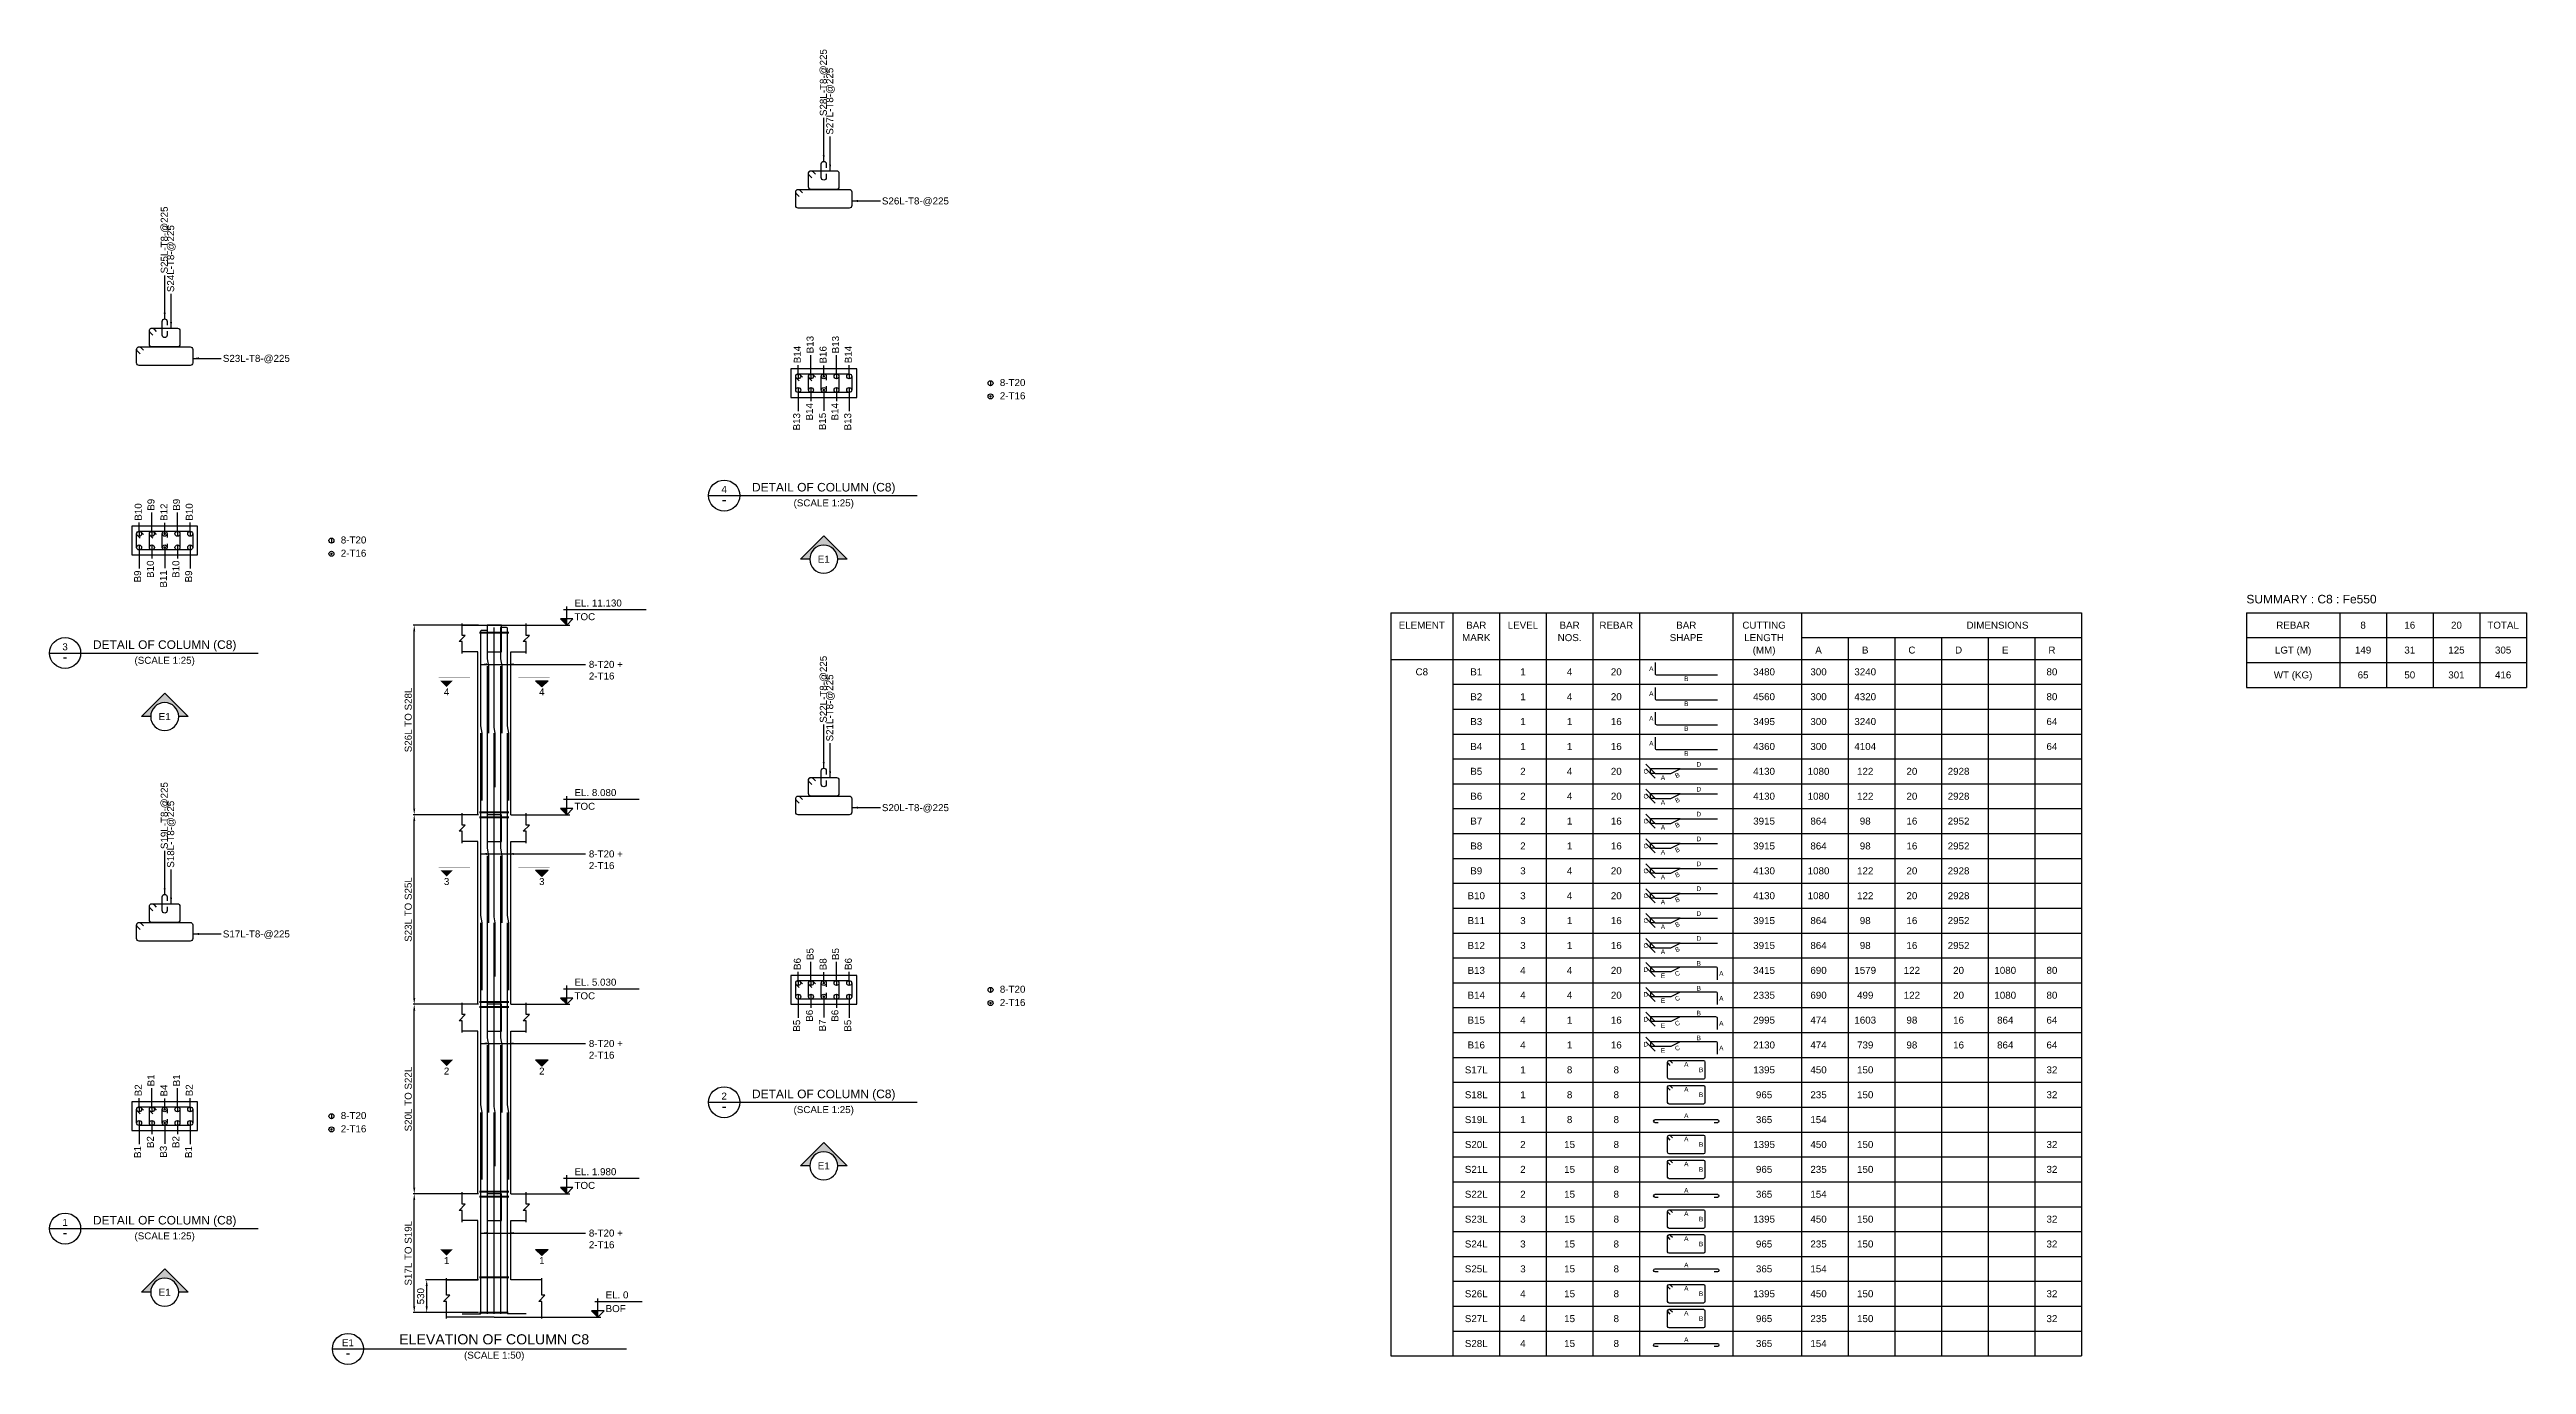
# Model space of a CAD drawing. Header units: inches. Extents: x -14290 to 92310, y -1525 to 237772.
# Drawn here: x -14290 to 65310, y -1525 to 40762 of the extents above; entities that cross this region are included whole.
import ezdxf
from ezdxf.enums import TextEntityAlignment as Align

# ---------------------------------------------------------------- set-up
doc = ezdxf.new("R2010")
doc.units = ezdxf.units.IN
doc.header["$MEASUREMENT"] = 0
doc.linetypes.add('SCHidden', pattern=[1000, 500, -500])
for name, color, linetype in [('colSectionMarkLayer', 5, 'Continuous'), ('Concrete Line', 2, 'Continuous'), ('Dim', 31, 'Continuous'), ('Hatch', 25, 'Continuous'), ('Labels', 4, 'Continuous'), ('Link', 225, 'Continuous'), ('Reinforcement', 130, 'Continuous'), ('Schedule Border', 60, 'Continuous'), ('Schedule Header', 4, 'Continuous'), ('Text', 31, 'Continuous'), ('Text_Scale', 31, 'Continuous')]:
    doc.layers.add(name, color=color, linetype=linetype)
doc.styles.add('SC-BBS1', font='SansSerif')
doc.styles.add('SC-COL2', font='sanss___.ttf')
doc.styles.get("Standard").update_dxf_attribs({"font": 'txt.shx'})
doc.dimstyles.new('ColumnSch', dxfattribs={"dimtxt": 225, "dimasz": 200, "dimexe": 38, "dimexo": 38, "dimgap": 80, "dimtad": 1, "dimtoh": 1, "dimdec": 0, "dimzin": 0, "dimdsep": 46, "dimtxsty": 'SC-BBS1', "dimcen": 0.09, "dimclrd": 8, "dimclre": 8, "dimclrt": 31, "dimadec": 0, "dimazin": 0, "dimtfac": 1, "dimtdec": 0, "dimtix": 1, "dimtofl": 0, "dimtmove": 0, "dimatfit": 3, "dimfxl": 1, "dimtolj": 1, "dimtzin": 0, "dimarcsym": 0})
doc.dimstyles.new('SCBBSDim', dxfattribs={"dimtxt": 225, "dimasz": 0.18, "dimexe": 0, "dimexo": 0, "dimgap": 0, "dimtad": 1, "dimtoh": 1, "dimdec": 0, "dimzin": 0, "dimdsep": 46, "dimtxsty": 'Standard', "dimtsz": 150, "dimcen": 0.09, "dimclrd": 8, "dimclre": 8, "dimclrt": 3, "dimadec": 0, "dimazin": 0, "dimtfac": 1, "dimtdec": 0, "dimtix": 1, "dimtofl": 0, "dimtmove": 0, "dimatfit": 3, "dimfxl": 1, "dimtolj": 1, "dimtzin": 0, "dimarcsym": 0})
doc.dimstyles.get("Standard").update_dxf_attribs({"dimtxt": 0.18, "dimasz": 200, "dimexe": 0.18, "dimexo": 0.0625, "dimgap": 0.09, "dimtad": 0, "dimtih": 1, "dimtoh": 1, "dimdec": 4, "dimzin": 0, "dimdsep": 46, "dimtxsty": 'Standard', "dimcen": 0.09, "dimadec": 0, "dimazin": 0, "dimtfac": 1, "dimtdec": 4, "dimtofl": 0, "dimtmove": 0, "dimatfit": 3, "dimfxl": 1, "dimtolj": 1, "dimtzin": 0, "dimarcsym": 0})

msp = doc.modelspace()

# ---------------------------------------------------------------- texts
at = {"layer": 'colSectionMarkLayer', "style": 'SC-BBS1'}
for s, p in [('4', (-1530, 20215)), ('4', (1530, 20215)), ('3', (-1530, 14119)), ('3', (1530, 14119)), ('2', (-1530, 8023)), ('2', (1530, 8023)), ('1', (-1530, 1927)), ('1', (1530, 1927))]:
    msp.add_text(s, height=225, dxfattribs=at).set_placement(p, align=Align.TOP_CENTER)
at = {"layer": 'Dim', "style": 'SC-COL2'}
for s, p in [('B14', (9740, 30672)), ('B13', (10150, 30992)), ('B16', (10568, 30664)), ('B13', (10970, 30992)), ('B14', (11380, 30672)), ('B9', (-11030, 25930)), ('B9', (-10210, 25930)), ('B10', (-11440, 25610)), ('B12', (-10612, 25602)), ('B10', (-9800, 25610)), ('B6', (9740, 11162)), ('B5', (10150, 11482)), ('B8', (10568, 11154)), ('B5', (10970, 11482)), ('B6', (11380, 11162)), ('B2', (-11440, 7100)), ('B1', (-11030, 7420)), ('B4', (-10612, 7092)), ('B1', (-10210, 7420)), ('B2', (-9800, 7100))]:
    msp.add_text(s, height=225, rotation=90, dxfattribs=at).set_placement(p, align=Align.MIDDLE_LEFT)
for s, p in [('B13', (9720, 29072)), ('B14', (10130, 29392)), ('B15', (10548, 29080)), ('B14', (10950, 29392)), ('B13', (11360, 29072)), ('B9', (-11460, 24010)), ('B10', (-11050, 24330)), ('B11', (-10632, 24018)), ('B10', (-10230, 24330)), ('B9', (-9820, 24010)), ('B6', (10130, 9882)), ('B7', (10548, 9570)), ('B6', (10950, 9882)), ('B5', (9720, 9562)), ('B5', (11360, 9562)), ('B2', (-11050, 5820)), ('B2', (-10230, 5820)), ('B1', (-11460, 5500)), ('B3', (-10632, 5508)), ('B1', (-9820, 5500))]:
    msp.add_text(s, height=225, rotation=90, dxfattribs=at).set_placement(p, align=Align.MIDDLE_RIGHT)
at = {"layer": 'Dim', "style": 'SC-BBS1'}
for s, p in [('A', (37185, 20850)), ('A', (37185, 20050)), ('B', (38310, 20525)), ('A', (37185, 19250)), ('B', (38310, 19725)), ('A', (37185, 18450)), ('B', (38310, 18925)), ('C', (37010, 17550)), ('B', (38310, 18125)), ('D', (38710, 17775)), ('C', (37010, 16750)), ('A', (37560, 17350)), ('D', (38710, 16975)), ('C', (37010, 15950)), ('A', (37560, 16550)), ('D', (38710, 16175)), ('C', (37010, 15150)), ('A', (37560, 15750)), ('D', (38710, 15375)), ('C', (37010, 14350)), ('A', (37560, 14950)), ('D', (38710, 14575)), ('C', (37010, 13550)), ('A', (37560, 14150)), ('D', (38710, 13775)), ('C', (37010, 12750)), ('A', (37560, 13350)), ('D', (38710, 12975)), ('C', (37010, 11950)), ('A', (37560, 12550)), ('D', (38710, 12175)), ('D', (37010, 11175)), ('A', (37560, 11750)), ('B', (38710, 11375)), ('D', (37010, 10375)), ('E', (37560, 10975)), ('B', (38710, 10575)), ('A', (39435, 11050)), ('D', (37010, 9575)), ('E', (37560, 10175)), ('B', (38710, 9775)), ('A', (39435, 10250)), ('D', (37010, 8775)), ('E', (37560, 9375)), ('B', (38710, 8975)), ('A', (39435, 9450)), ('E', (37560, 8575)), ('A', (38310, 8125)), ('B', (38785, 7950)), ('A', (39435, 8650)), ('A', (38310, 7325)), ('B', (38785, 7150)), ('A', (38310, 6475)), ('A', (38310, 5725)), ('B', (38785, 5550)), ('A', (38310, 4925)), ('B', (38785, 4750)), ('A', (38310, 4075)), ('A', (38310, 3325)), ('B', (38785, 3150)), ('A', (38310, 2525)), ('B', (38785, 2350)), ('A', (38310, 1675)), ('A', (38310, 925)), ('B', (38785, 750)), ('A', (38310, 125)), ('B', (38785, -50)), ('A', (38310, -725))]:
    msp.add_text(s, height=150, dxfattribs=at).set_placement(p, align=Align.MIDDLE_CENTER)
for s, p in [('B', (38022.5, 17425)), ('B', (38022.5, 16625)), ('B', (38022.5, 15825)), ('B', (38022.5, 15025)), ('B', (38022.5, 14225)), ('B', (38022.5, 13425)), ('B', (38022.5, 12625)), ('B', (38022.5, 11825)), ('C', (38022.5, 11050)), ('C', (38022.5, 10250)), ('C', (38022.5, 9450)), ('C', (38022.5, 8650))]:
    msp.add_text(s, height=150, rotation=26.565051, dxfattribs=at).set_placement(p, align=Align.MIDDLE_CENTER)
at = {"layer": 'Labels', "style": 'SC-BBS1'}
for s, height, p in [('4', 225, (7390, 26437)), ('DETAIL OF COLUMN (C8)', 275, (10590, 26467)), ('3', 225, (-13790, 21375)), ('DETAIL OF COLUMN (C8)', 275, (-10590, 21405)), ('2', 225, (7390, 6927)), ('DETAIL OF COLUMN (C8)', 275, (10590, 6957)), ('DETAIL OF COLUMN (C8)', 275, (-10590, 2895)), ('1', 225, (-13790, 2865)), ('E1', 225, (-4700, -1005)), ('ELEVATION OF COLUMN C8', 325, (0, -975))]:
    msp.add_text(s, height=height, dxfattribs=at).set_placement(p, align=Align.BOTTOM_CENTER)
for s, height, p in [('-', 325, (7390, 26292)), ('E1', 225, (10590, 24372)), ('-', 325, (-13790, 21230)), ('E1', 225, (-10590, 19310)), ('-', 325, (7390, 6782)), ('E1', 225, (10590, 4862)), ('-', 325, (-13790, 2720)), ('E1', 225, (-10590, 800)), ('-', 325, (-4700, -1150))]:
    msp.add_text(s, height=height, dxfattribs=at).set_placement(p, align=Align.MIDDLE_CENTER)
at = {"layer": 'Schedule Header', "style": 'SC-BBS1'}
msp.add_text('SUMMARY : C8 : Fe550', height=275, dxfattribs=at).set_placement((56310, 22950))
for s, p in [('ELEMENT', (29810, 22250)), ('BAR', (31560, 22250)), ('LEVEL', (33060, 22250)), ('BAR', (34560, 22250)), ('REBAR', (36060, 22250)), ('BAR', (38310, 22250)), ('CUTTING', (40810, 22250)), ('DIMENSIONS', (48310, 22250)), ('REBAR', (57810, 22250)), ('8', (60060, 22250)), ('16', (61560, 22250)), ('20', (63060, 22250)), ('TOTAL', (64560, 22250)), ('MARK', (31560, 21850)), ('NOS.', (34560, 21850)), ('SHAPE', (38310, 21850)), ('LENGTH', (40810, 21850)), ('(MM)', (40810, 21450)), ('A', (42560, 21450)), ('B', (44060, 21450)), ('C', (45560, 21450)), ('D', (47060, 21450)), ('E', (48560, 21450)), ('R', (50060, 21450)), ('LGT (M)', (57810, 21450)), ('WT (KG)', (57810, 20650))]:
    msp.add_text(s, height=225, dxfattribs=at).set_placement(p, align=Align.MIDDLE_CENTER)
at = {"layer": 'Text', "style": 'SC-BBS1'}
for s, p in [('S28L-T8-@225', (10690, 38622)), ('S27L-T8-@225', (10895, 38022)), ('S25L-T8-@225', (-10490, 33560)), ('S24L-T8-@225', (-10285, 32960)), ('S22L-T8-@225', (10690, 19112)), ('S21L-T8-@225', (10895, 18512)), ('S19L-T8-@225', (-10490, 15050)), ('S18L-T8-@225', (-10285, 14450))]:
    msp.add_text(s, height=225, rotation=90, dxfattribs=at).set_placement(p)
for s, p in [('S26L-T8-@225', (12460, 35892)), ('S23L-T8-@225', (-8720, 30830)), ('8-T20', (16250, 30052)), ('2-T16', (16250, 29627)), ('8-T20', (-4930, 24990)), ('2-T16', (-4930, 24565)), ('S20L-T8-@225', (12460, 16382)), ('S17L-T8-@225', (-8720, 12320)), ('8-T20', (16250, 10542)), ('2-T16', (16250, 10117)), ('8-T20', (-4930, 6480)), ('2-T16', (-4930, 6055))]:
    msp.add_text(s, height=225, dxfattribs=at).set_placement(p, align=Align.MIDDLE_LEFT)
for p in [(10590, 26002), (-10590, 20940), (10590, 6492), (-10590, 2430)]:
    msp.add_text('(SCALE 1:25)', height=225, dxfattribs=at).set_placement(p, align=Align.BOTTOM_CENTER)
for s, p in [('TOC', (2580, 22410)), ('EL. 11.130', (2580, 22850)), ('EL. 8.080', (2580, 16754)), ('TOC', (2580, 16314)), ('TOC', (2580, 10218)), ('EL. 5.030', (2580, 10658)), ('EL. 1.980', (2580, 4562)), ('TOC', (2580, 4122)), ('EL. 0', (3580, 600)), ('BOF', (3580, 160))]:
    msp.add_text(s, height=225, dxfattribs=at).set_placement(p)
for s, p in [('149', (60060, 21450)), ('31', (61560, 21450)), ('125', (63060, 21450)), ('305', (64560, 21450)), ('C8', (29810, 20750)), ('B1', (31560, 20750)), ('1', (33060, 20750)), ('4', (34560, 20750)), ('20', (36060, 20750)), ('3480', (40810, 20750)), ('300', (42560, 20750)), ('3240', (44060, 20750)), ('80', (50060, 20750)), ('65', (60060, 20650)), ('50', (61560, 20650)), ('301', (63060, 20650)), ('416', (64560, 20650)), ('B2', (31560, 19950)), ('1', (33060, 19950)), ('4', (34560, 19950)), ('20', (36060, 19950)), ('4560', (40810, 19950)), ('300', (42560, 19950)), ('4320', (44060, 19950)), ('80', (50060, 19950)), ('B3', (31560, 19150)), ('1', (33060, 19150)), ('1', (34560, 19150)), ('16', (36060, 19150)), ('3495', (40810, 19150)), ('300', (42560, 19150)), ('3240', (44060, 19150)), ('64', (50060, 19150)), ('B4', (31560, 18350)), ('1', (33060, 18350)), ('1', (34560, 18350)), ('16', (36060, 18350)), ('4360', (40810, 18350)), ('300', (42560, 18350)), ('4104', (44060, 18350)), ('64', (50060, 18350)), ('B5', (31560, 17550)), ('2', (33060, 17550)), ('4', (34560, 17550)), ('20', (36060, 17550)), ('4130', (40810, 17550)), ('1080', (42560, 17550)), ('122', (44060, 17550)), ('20', (45560, 17550)), ('2928', (47060, 17550)), ('B6', (31560, 16750)), ('2', (33060, 16750)), ('4', (34560, 16750)), ('20', (36060, 16750)), ('4130', (40810, 16750)), ('1080', (42560, 16750)), ('122', (44060, 16750)), ('20', (45560, 16750)), ('2928', (47060, 16750)), ('B7', (31560, 15950)), ('2', (33060, 15950)), ('1', (34560, 15950)), ('16', (36060, 15950)), ('3915', (40810, 15950)), ('864', (42560, 15950)), ('98', (44060, 15950)), ('16', (45560, 15950)), ('2952', (47060, 15950)), ('B8', (31560, 15150)), ('2', (33060, 15150)), ('1', (34560, 15150)), ('16', (36060, 15150)), ('3915', (40810, 15150)), ('864', (42560, 15150)), ('98', (44060, 15150)), ('16', (45560, 15150)), ('2952', (47060, 15150)), ('B9', (31560, 14350)), ('3', (33060, 14350)), ('4', (34560, 14350)), ('20', (36060, 14350)), ('4130', (40810, 14350)), ('1080', (42560, 14350)), ('122', (44060, 14350)), ('20', (45560, 14350)), ('2928', (47060, 14350)), ('B10', (31560, 13550)), ('3', (33060, 13550)), ('4', (34560, 13550)), ('20', (36060, 13550)), ('4130', (40810, 13550)), ('1080', (42560, 13550)), ('122', (44060, 13550)), ('20', (45560, 13550)), ('2928', (47060, 13550)), ('B11', (31560, 12750)), ('3', (33060, 12750)), ('1', (34560, 12750)), ('16', (36060, 12750)), ('3915', (40810, 12750)), ('864', (42560, 12750)), ('98', (44060, 12750)), ('16', (45560, 12750)), ('2952', (47060, 12750)), ('B12', (31560, 11950)), ('3', (33060, 11950)), ('1', (34560, 11950)), ('16', (36060, 11950)), ('3915', (40810, 11950)), ('864', (42560, 11950)), ('98', (44060, 11950)), ('16', (45560, 11950)), ('2952', (47060, 11950)), ('B13', (31560, 11150)), ('4', (33060, 11150)), ('4', (34560, 11150)), ('20', (36060, 11150)), ('3415', (40810, 11150)), ('690', (42560, 11150)), ('1579', (44060, 11150)), ('122', (45560, 11150)), ('20', (47060, 11150)), ('1080', (48560, 11150)), ('80', (50060, 11150)), ('B14', (31560, 10350)), ('4', (33060, 10350)), ('4', (34560, 10350)), ('20', (36060, 10350)), ('2335', (40810, 10350)), ('690', (42560, 10350)), ('499', (44060, 10350)), ('122', (45560, 10350)), ('20', (47060, 10350)), ('1080', (48560, 10350)), ('80', (50060, 10350)), ('B15', (31560, 9550)), ('4', (33060, 9550)), ('1', (34560, 9550)), ('16', (36060, 9550)), ('2995', (40810, 9550)), ('474', (42560, 9550)), ('1603', (44060, 9550)), ('98', (45560, 9550)), ('16', (47060, 9550)), ('864', (48560, 9550)), ('64', (50060, 9550)), ('B16', (31560, 8750)), ('4', (33060, 8750)), ('1', (34560, 8750)), ('16', (36060, 8750)), ('2130', (40810, 8750)), ('474', (42560, 8750)), ('739', (44060, 8750)), ('98', (45560, 8750)), ('16', (47060, 8750)), ('864', (48560, 8750)), ('64', (50060, 8750)), ('S17L', (31560, 7950)), ('1', (33060, 7950)), ('8', (34560, 7950)), ('8', (36060, 7950)), ('1395', (40810, 7950)), ('450', (42560, 7950)), ('150', (44060, 7950)), ('32', (50060, 7950)), ('S18L', (31560, 7150)), ('1', (33060, 7150)), ('8', (34560, 7150)), ('8', (36060, 7150)), ('965', (40810, 7150)), ('235', (42560, 7150)), ('150', (44060, 7150)), ('32', (50060, 7150)), ('S19L', (31560, 6350)), ('1', (33060, 6350)), ('8', (34560, 6350)), ('8', (36060, 6350)), ('365', (40810, 6350)), ('154', (42560, 6350)), ('S20L', (31560, 5550)), ('2', (33060, 5550)), ('15', (34560, 5550)), ('8', (36060, 5550)), ('1395', (40810, 5550)), ('450', (42560, 5550)), ('150', (44060, 5550)), ('32', (50060, 5550)), ('S21L', (31560, 4750)), ('2', (33060, 4750)), ('15', (34560, 4750)), ('8', (36060, 4750)), ('965', (40810, 4750)), ('235', (42560, 4750)), ('150', (44060, 4750)), ('32', (50060, 4750)), ('S22L', (31560, 3950)), ('2', (33060, 3950)), ('15', (34560, 3950)), ('8', (36060, 3950)), ('365', (40810, 3950)), ('154', (42560, 3950)), ('S23L', (31560, 3150)), ('3', (33060, 3150)), ('15', (34560, 3150)), ('8', (36060, 3150)), ('1395', (40810, 3150)), ('450', (42560, 3150)), ('150', (44060, 3150)), ('32', (50060, 3150)), ('S24L', (31560, 2350)), ('3', (33060, 2350)), ('15', (34560, 2350)), ('8', (36060, 2350)), ('965', (40810, 2350)), ('235', (42560, 2350)), ('150', (44060, 2350)), ('32', (50060, 2350)), ('S25L', (31560, 1550)), ('3', (33060, 1550)), ('15', (34560, 1550)), ('8', (36060, 1550)), ('365', (40810, 1550)), ('154', (42560, 1550)), ('S26L', (31560, 750)), ('4', (33060, 750)), ('15', (34560, 750)), ('8', (36060, 750)), ('1395', (40810, 750)), ('450', (42560, 750)), ('150', (44060, 750)), ('32', (50060, 750)), ('S27L', (31560, -50)), ('4', (33060, -50)), ('15', (34560, -50)), ('8', (36060, -50)), ('965', (40810, -50)), ('235', (42560, -50)), ('150', (44060, -50)), ('32', (50060, -50)), ('S28L', (31560, -850)), ('4', (33060, -850)), ('15', (34560, -850)), ('8', (36060, -850)), ('365', (40810, -850)), ('154', (42560, -850))]:
    msp.add_text(s, height=225, dxfattribs=at).set_placement(p, align=Align.MIDDLE_CENTER)
at = {"layer": 'Text', "char_height": 225, "attachment_point": 1, "style": 'SC-BBS1'}
for insert in [(3042.5, 21102.5), (3042.5, 15006.5), (3042.5, 8910.5), (3042.5, 2814.5)]:
    msp.add_mtext('8-T20 + \\P2-T16', dxfattribs=dict(at, insert=insert))
at = {"layer": 'Text_Scale', "style": 'SC-BBS1'}
msp.add_text('(SCALE 1:50)', height=225, dxfattribs=at).set_placement((0, -1405), align=Align.BOTTOM_CENTER)

# ---------------------------------------------------------------- blocks, each defined once
blk = doc.blocks.new('*D0')
at = {"color": 8, "linetype": 'ByBlock', "lineweight": -2}
for p, q in [((-508, 3962), (-2608, 3962)), ((-2570, 344), (-2570, 3762)), ((-508, 144), (-2608, 144))]:
    blk.add_line(p, q, dxfattribs=at)
at = {"color": 8}
for points in [[(-2570, 3962), (-2537, 3762), (-2603, 3762)], [(-2570, 144), (-2603, 344), (-2537, 344)]]:
    blk.add_solid(points, dxfattribs=at)
at = {"layer": 'DEFPOINTS', "color": 31}
for p in [(-470, 3962), (-2570, 144), (-470, 144)]:
    blk.add_point(p, dxfattribs=at)
at = {"color": 31, "insert": (-2762, 2053), "char_height": 225, "attachment_point": 5, "rotation": 90, "style": 'SC-BBS1'}
blk.add_mtext('\\A1;S17L TO S19L', dxfattribs=at)
blk = doc.blocks.new('*D1')
at = {"color": 8, "linetype": 'ByBlock', "lineweight": -2}
for p, q in [((-508, 1200), (-2208, 1200)), ((-2170, 344), (-2170, 1000)), ((-508, 144), (-2208, 144))]:
    blk.add_line(p, q, dxfattribs=at)
at = {"color": 8}
for points in [[(-2170, 1200), (-2137, 1000), (-2203, 1000)], [(-2170, 144), (-2203, 344), (-2137, 344)]]:
    blk.add_solid(points, dxfattribs=at)
at = {"layer": 'DEFPOINTS', "color": 31}
for p in [(-470, 1200), (-2170, 144), (-470, 144)]:
    blk.add_point(p, dxfattribs=at)
at = {"color": 31, "insert": (-2362, 672), "char_height": 225, "attachment_point": 5, "rotation": 90, "style": 'SC-BBS1'}
blk.add_mtext('\\A1;530', dxfattribs=at)
blk = doc.blocks.new('*D2')
at = {"color": 8, "linetype": 'ByBlock', "lineweight": -2}
for p, q in [((-508, 10058), (-2608, 10058)), ((-2570, 4162), (-2570, 9858)), ((-508, 3962), (-2608, 3962))]:
    blk.add_line(p, q, dxfattribs=at)
at = {"color": 8}
for points in [[(-2570, 10058), (-2537, 9858), (-2603, 9858)], [(-2570, 3962), (-2603, 4162), (-2537, 4162)]]:
    blk.add_solid(points, dxfattribs=at)
at = {"layer": 'DEFPOINTS', "color": 31}
for p in [(-470, 10058), (-2570, 3962), (-470, 3962)]:
    blk.add_point(p, dxfattribs=at)
at = {"color": 31, "insert": (-2762, 7010), "char_height": 225, "attachment_point": 5, "rotation": 90, "style": 'SC-BBS1'}
blk.add_mtext('\\A1;S20L TO S22L', dxfattribs=at)
blk = doc.blocks.new('*D3')
at = {"color": 8, "linetype": 'ByBlock', "lineweight": -2}
for p, q in [((-508, 16154), (-2608, 16154)), ((-2570, 10258), (-2570, 15954)), ((-508, 10058), (-2608, 10058))]:
    blk.add_line(p, q, dxfattribs=at)
at = {"color": 8}
for points in [[(-2570, 16154), (-2537, 15954), (-2603, 15954)], [(-2570, 10058), (-2603, 10258), (-2537, 10258)]]:
    blk.add_solid(points, dxfattribs=at)
at = {"layer": 'DEFPOINTS', "color": 31}
for p in [(-470, 16154), (-2570, 10058), (-470, 10058)]:
    blk.add_point(p, dxfattribs=at)
at = {"color": 31, "insert": (-2762, 13106), "char_height": 225, "attachment_point": 5, "rotation": 90, "style": 'SC-BBS1'}
blk.add_mtext('\\A1;S23L TO S25L', dxfattribs=at)
blk = doc.blocks.new('*D4')
at = {"color": 8, "linetype": 'ByBlock', "lineweight": -2}
for p, q in [((-508, 22250), (-2608, 22250)), ((-2570, 16354), (-2570, 22050)), ((-508, 16154), (-2608, 16154))]:
    blk.add_line(p, q, dxfattribs=at)
at = {"color": 8}
for points in [[(-2570, 22250), (-2537, 22050), (-2603, 22050)], [(-2570, 16154), (-2603, 16354), (-2537, 16354)]]:
    blk.add_solid(points, dxfattribs=at)
at = {"layer": 'DEFPOINTS', "color": 31}
for p in [(-470, 22250), (-2570, 16154), (-470, 16154)]:
    blk.add_point(p, dxfattribs=at)
at = {"color": 31, "insert": (-2762, 19202), "char_height": 225, "attachment_point": 5, "rotation": 90, "style": 'SC-BBS1'}
blk.add_mtext('\\A1;S26L TO S28L', dxfattribs=at)
blk = doc.blocks.new('*D5')
at = {"color": 8, "linetype": 'ByBlock', "lineweight": -2}
for p, q in [((37310, 17475), (37010, 17775)), ((37010, 17625), (37310, 17325)), ((38110, 17625), (37160, 17625)), ((37160, 17475), (37160, 17625)), ((37310, 17475), (37160, 17475))]:
    blk.add_line(p, q, dxfattribs=at)
at = {"layer": 'DEFPOINTS', "color": 31}
for p in [(38110, 17625), (37160, 17475), (37310, 17475)]:
    blk.add_point(p, dxfattribs=at)
blk = doc.blocks.new('*D6')
at = {"color": 8, "linetype": 'ByBlock', "lineweight": -2}
for p, q in [((37310, 16675), (37010, 16975)), ((37010, 16825), (37310, 16525)), ((38110, 16825), (37160, 16825)), ((37160, 16675), (37160, 16825)), ((37310, 16675), (37160, 16675))]:
    blk.add_line(p, q, dxfattribs=at)
at = {"layer": 'DEFPOINTS', "color": 31}
for p in [(38110, 16825), (37160, 16675), (37310, 16675)]:
    blk.add_point(p, dxfattribs=at)
blk = doc.blocks.new('*D7')
at = {"color": 8, "linetype": 'ByBlock', "lineweight": -2}
for p, q in [((37310, 15875), (37010, 16175)), ((37010, 16025), (37310, 15725)), ((38110, 16025), (37160, 16025)), ((37160, 15875), (37160, 16025)), ((37310, 15875), (37160, 15875))]:
    blk.add_line(p, q, dxfattribs=at)
at = {"layer": 'DEFPOINTS', "color": 31}
for p in [(38110, 16025), (37160, 15875), (37310, 15875)]:
    blk.add_point(p, dxfattribs=at)
blk = doc.blocks.new('*D8')
at = {"color": 8, "linetype": 'ByBlock', "lineweight": -2}
for p, q in [((37310, 15075), (37010, 15375)), ((37010, 15225), (37310, 14925)), ((38110, 15225), (37160, 15225)), ((37160, 15075), (37160, 15225)), ((37310, 15075), (37160, 15075))]:
    blk.add_line(p, q, dxfattribs=at)
at = {"layer": 'DEFPOINTS', "color": 31}
for p in [(38110, 15225), (37160, 15075), (37310, 15075)]:
    blk.add_point(p, dxfattribs=at)
blk = doc.blocks.new('*D9')
at = {"color": 8, "linetype": 'ByBlock', "lineweight": -2}
for p, q in [((37310, 14275), (37010, 14575)), ((37010, 14425), (37310, 14125)), ((38110, 14425), (37160, 14425)), ((37160, 14275), (37160, 14425)), ((37310, 14275), (37160, 14275))]:
    blk.add_line(p, q, dxfattribs=at)
at = {"layer": 'DEFPOINTS', "color": 31}
for p in [(38110, 14425), (37160, 14275), (37310, 14275)]:
    blk.add_point(p, dxfattribs=at)
blk = doc.blocks.new('*D10')
at = {"color": 8, "linetype": 'ByBlock', "lineweight": -2}
for p, q in [((37310, 13475), (37010, 13775)), ((37010, 13625), (37310, 13325)), ((38110, 13625), (37160, 13625)), ((37160, 13475), (37160, 13625)), ((37310, 13475), (37160, 13475))]:
    blk.add_line(p, q, dxfattribs=at)
at = {"layer": 'DEFPOINTS', "color": 31}
for p in [(38110, 13625), (37160, 13475), (37310, 13475)]:
    blk.add_point(p, dxfattribs=at)
blk = doc.blocks.new('*D11')
at = {"color": 8, "linetype": 'ByBlock', "lineweight": -2}
for p, q in [((37310, 12675), (37010, 12975)), ((37010, 12825), (37310, 12525)), ((38110, 12825), (37160, 12825)), ((37160, 12675), (37160, 12825)), ((37310, 12675), (37160, 12675))]:
    blk.add_line(p, q, dxfattribs=at)
at = {"layer": 'DEFPOINTS', "color": 31}
for p in [(38110, 12825), (37160, 12675), (37310, 12675)]:
    blk.add_point(p, dxfattribs=at)
blk = doc.blocks.new('*D12')
at = {"color": 8, "linetype": 'ByBlock', "lineweight": -2}
for p, q in [((37310, 11875), (37010, 12175)), ((37010, 12025), (37310, 11725)), ((38110, 12025), (37160, 12025)), ((37160, 11875), (37160, 12025)), ((37310, 11875), (37160, 11875))]:
    blk.add_line(p, q, dxfattribs=at)
at = {"layer": 'DEFPOINTS', "color": 31}
for p in [(38110, 12025), (37160, 11875), (37310, 11875)]:
    blk.add_point(p, dxfattribs=at)
blk = doc.blocks.new('*D13')
at = {"color": 8, "linetype": 'ByBlock', "lineweight": -2}
for p, q in [((37310, 11100), (37010, 11400)), ((37010, 11250), (37310, 10950)), ((38110, 11250), (37160, 11250)), ((37160, 11250), (37160, 11100)), ((37810, 11100), (37160, 11100))]:
    blk.add_line(p, q, dxfattribs=at)
at = {"layer": 'DEFPOINTS', "color": 31}
for p in [(37160, 11250), (38110, 11250), (37810, 11100)]:
    blk.add_point(p, dxfattribs=at)
blk = doc.blocks.new('*D14')
at = {"color": 8, "linetype": 'ByBlock', "lineweight": -2}
for p, q in [((37310, 10300), (37010, 10600)), ((37010, 10450), (37310, 10150)), ((38110, 10450), (37160, 10450)), ((37160, 10450), (37160, 10300)), ((37810, 10300), (37160, 10300))]:
    blk.add_line(p, q, dxfattribs=at)
at = {"layer": 'DEFPOINTS', "color": 31}
for p in [(37160, 10450), (38110, 10450), (37810, 10300)]:
    blk.add_point(p, dxfattribs=at)
blk = doc.blocks.new('*D15')
at = {"color": 8, "linetype": 'ByBlock', "lineweight": -2}
for p, q in [((37310, 9500), (37010, 9800)), ((37010, 9650), (37310, 9350)), ((38110, 9650), (37160, 9650)), ((37160, 9650), (37160, 9500)), ((37810, 9500), (37160, 9500))]:
    blk.add_line(p, q, dxfattribs=at)
at = {"layer": 'DEFPOINTS', "color": 31}
for p in [(37160, 9650), (38110, 9650), (37810, 9500)]:
    blk.add_point(p, dxfattribs=at)
blk = doc.blocks.new('*D16')
at = {"color": 8, "linetype": 'ByBlock', "lineweight": -2}
for p, q in [((37310, 8700), (37010, 9000)), ((37010, 8850), (37310, 8550)), ((38110, 8850), (37160, 8850)), ((37160, 8850), (37160, 8700)), ((37810, 8700), (37160, 8700))]:
    blk.add_line(p, q, dxfattribs=at)
at = {"layer": 'DEFPOINTS', "color": 31}
for p in [(37160, 8850), (38110, 8850), (37810, 8700)]:
    blk.add_point(p, dxfattribs=at)

# ---------------------------------------------------------------- dimensions: what is measured, and where the dimension line sits
at = {"layer": 'Dim', "lineweight": 50}
for p1, p2, distance, text, picture, middle in [((-470, 16154), (-470, 22250), 2100, 'S26L TO S28L', '*D4', (-2570, 19202)), ((-470, 10058), (-470, 16154), 2100, 'S23L TO S25L', '*D3', (-2570, 13106)), ((-470, 3962), (-470, 10058), 2100, 'S20L TO S22L', '*D2', (-2570, 7010)), ((-470, 144), (-470, 3962), 2100, 'S17L TO S19L', '*D0', (-2570, 2053)), ((-470, 144), (-470, 1200), 1700, '530', '*D1', (-2170, 672))]:
    dim = msp.add_aligned_dim(p1=p1, p2=p2, distance=distance, text=text, dimstyle='ColumnSch', dxfattribs=at)
    dim.commit()
    dim.dimension.update_dxf_attribs({"geometry": picture, "text_midpoint": middle})
at = {"layer": 'Dim'}
for base, p1, p2, picture, middle in [((37160, 17625), (37310, 17475), (38110, 17625), '*D5', (37160, 17550)), ((37160, 16825), (37310, 16675), (38110, 16825), '*D6', (37160, 16750)), ((37160, 16025), (37310, 15875), (38110, 16025), '*D7', (37160, 15950)), ((37160, 15225), (37310, 15075), (38110, 15225), '*D8', (37160, 15150)), ((37160, 14425), (37310, 14275), (38110, 14425), '*D9', (37160, 14350)), ((37160, 13625), (37310, 13475), (38110, 13625), '*D10', (37160, 13550)), ((37160, 12825), (37310, 12675), (38110, 12825), '*D11', (37160, 12750)), ((37160, 12025), (37310, 11875), (38110, 12025), '*D12', (37160, 11950)), ((37160, 11100), (38110, 11250), (37810, 11100), '*D13', (37160, 11175)), ((37160, 10300), (38110, 10450), (37810, 10300), '*D14', (37160, 10375)), ((37160, 9500), (38110, 9650), (37810, 9500), '*D15', (37160, 9575)), ((37160, 8700), (38110, 8850), (37810, 8700), '*D16', (37160, 8775))]:
    dim = msp.add_linear_dim(base=base, p1=p1, p2=p2, angle=90, text=' ', dimstyle='SCBBSDim', dxfattribs=at)
    dim.commit()
    dim.dimension.update_dxf_attribs({"geometry": picture, "text_midpoint": middle})

# ---------------------------------------------------------------- hatches: boundary and pattern name
at = {"layer": 'Hatch'}
h = msp.add_hatch(color=256, dxfattribs=at)
edge = h.paths.add_edge_path(flags=16)
edge.add_line((10140, 24372), (9840, 24372))
edge.add_line((9840, 24372), (10590, 25122))
edge.add_line((10590, 25122), (11340, 24372))
edge.add_line((11340, 24372), (11040, 24372))
edge.add_arc((10590, 24372), 450, 0, 180)
for points in [[(2330, 22250), (2330, 22450), (2130, 22450)], [(-1730, 20465), (-1530, 20265), (-1330, 20465), (-1730, 20465)], [(1730, 20465), (1530, 20265), (1330, 20465), (1730, 20465)], [(2330, 16154), (2330, 16354), (2130, 16354)], [(-1730, 14369), (-1530, 14169), (-1330, 14369), (-1730, 14369)], [(1730, 14369), (1530, 14169), (1330, 14369), (1730, 14369)], [(2330, 10058), (2330, 10258), (2130, 10258)], [(-1730, 8273), (-1530, 8073), (-1330, 8273), (-1730, 8273)], [(1730, 8273), (1530, 8073), (1330, 8273), (1730, 8273)], [(2330, 3962), (2330, 4162), (2130, 4162)], [(-1730, 2177), (-1530, 1977), (-1330, 2177), (-1730, 2177)], [(1730, 2177), (1530, 1977), (1330, 2177), (1730, 2177)], [(3330, 0), (3330, 200), (3130, 200)]]:
    msp.add_hatch(color=256, dxfattribs=at).paths.add_polyline_path(points, flags=0)
h = msp.add_hatch(color=256, dxfattribs=at)
edge = h.paths.add_edge_path(flags=16)
edge.add_line((-11040, 19310), (-11340, 19310))
edge.add_line((-11340, 19310), (-10590, 20060))
edge.add_line((-10590, 20060), (-9840, 19310))
edge.add_line((-9840, 19310), (-10140, 19310))
edge.add_arc((-10590, 19310), 450, 0, 180)
h = msp.add_hatch(color=256, dxfattribs=at)
edge = h.paths.add_edge_path(flags=16)
edge.add_line((10140, 4862), (9840, 4862))
edge.add_line((9840, 4862), (10590, 5612))
edge.add_line((10590, 5612), (11340, 4862))
edge.add_line((11340, 4862), (11040, 4862))
edge.add_arc((10590, 4862), 450, 0, 180)
h = msp.add_hatch(color=256, dxfattribs=at)
edge = h.paths.add_edge_path(flags=16)
edge.add_line((-11040, 800), (-11340, 800))
edge.add_line((-11340, 800), (-10590, 1550))
edge.add_line((-10590, 1550), (-9840, 800))
edge.add_line((-9840, 800), (-10140, 800))
edge.add_arc((-10590, 800), 450, 0, 180)

# ---------------------------------------------------------------- linework, layer by layer
at = {"lineweight": 50}
for p, q in [((-470, 22010), (470, 22010)), ((-470, 16234), (470, 16234)), ((-470, 16074), (470, 16074)), ((-470, 10138), (470, 10138)), ((-470, 9978), (470, 9978)), ((-470, 4042), (470, 4042)), ((-470, 3882), (470, 3882)), ((-470, 1280), (470, 1280)), ((-470, 144), (450, 144))]:
    msp.add_line(p, q, dxfattribs=at)
at = {"layer": 'colSectionMarkLayer'}
for p, q in [((6890, 26417), (13590, 26417)), ((2230, 22750), (4880, 22750)), ((2330, 22250), (2330, 22850)), ((530, 22250), (2430, 22250)), ((-14290, 21355), (-7590, 21355)), ((2330, 16154), (2330, 16754)), ((530, 16154), (2430, 16154)), ((2230, 16654), (4655, 16654)), ((2230, 10558), (4655, 10558)), ((2330, 10058), (2330, 10658)), ((530, 10058), (2430, 10058)), ((6890, 6907), (13590, 6907)), ((2230, 4462), (4655, 4462)), ((2330, 3962), (2330, 4562)), ((530, 3962), (2430, 3962)), ((-14290, 2845), (-7590, 2845)), ((1530, 0), (3430, 0)), ((3230, 500), (4755, 500)), ((3330, 0), (3330, 600)), ((-5200, -1025), (4250, -1025))]:
    msp.add_line(p, q, dxfattribs=at)
for points in [[(10140, 24372), (9840, 24372), (10590, 25122), (11340, 24372), (11040, 24372, 1), (10140, 24372, 1), (11040, 24372)], [(-11040, 19310), (-11340, 19310), (-10590, 20060), (-9840, 19310), (-10140, 19310, 1), (-11040, 19310, 1), (-10140, 19310)], [(10140, 4862), (9840, 4862), (10590, 5612), (11340, 4862), (11040, 4862, 1), (10140, 4862, 1), (11040, 4862)], [(-11040, 800), (-11340, 800), (-10590, 1550), (-9840, 800), (-10140, 800, 1), (-11040, 800, 1), (-10140, 800)]]:
    msp.add_lwpolyline(points, format="xyb", dxfattribs=at)
for points in [[(2330, 22250), (2530, 22450), (2130, 22450)], [(2330, 16154), (2530, 16354), (2130, 16354)], [(2330, 10058), (2530, 10258), (2130, 10258)], [(2330, 3962), (2530, 4162), (2130, 4162)], [(3330, 0), (3530, 200), (3130, 200)]]:
    msp.add_lwpolyline(points, close=True, dxfattribs=at)
at = {"layer": 'colSectionMarkLayer', "const_width": 5}
for points in [[(-780, 20565), (-1780, 20565)], [(-1730, 20465), (-1530, 20265), (-1330, 20465), (-1730, 20465)], [(780, 20565), (1780, 20565)], [(-780, 14469), (-1780, 14469)], [(-1730, 14369), (-1530, 14169), (-1330, 14369), (-1730, 14369)], [(780, 14469), (1780, 14469)], [(-780, 8373), (-1780, 8373)], [(-1730, 8273), (-1530, 8073), (-1330, 8273), (-1730, 8273)], [(780, 8373), (1780, 8373)], [(-780, 2277), (-1780, 2277)], [(-1730, 2177), (-1530, 1977), (-1330, 2177), (-1730, 2177)], [(780, 2277), (1780, 2277)]]:
    msp.add_lwpolyline(points, dxfattribs=at)
at = {"layer": 'colSectionMarkLayer'}
for points in [[(1730, 20465), (1530, 20265), (1330, 20465), (1730, 20465)], [(1730, 14369), (1530, 14169), (1330, 14369), (1730, 14369)], [(1730, 8273), (1530, 8073), (1330, 8273), (1730, 8273)], [(1730, 2177), (1530, 1977), (1330, 2177), (1730, 2177)]]:
    msp.add_lwpolyline(points, dxfattribs=at)
for centre in [(7390, 26417), (-13790, 21355), (7390, 6907), (-13790, 2845), (-4700, -1025)]:
    msp.add_circle(centre, 500, dxfattribs=at)
at = {"layer": 'Concrete Line'}
for p, q in [((-1030, 22250), (1030, 22250)), ((-530, 21390), (-1030, 21390)), ((-530, 16154), (-530, 21390)), ((530, 16154), (530, 21390)), ((530, 21390), (1030, 21390)), ((-530, 16154), (-1030, 16154)), ((-530, 16154), (-530, 16154)), ((-530, 16154), (-530, 16154)), ((530, 16154), (530, 16154)), ((530, 16154), (530, 16154)), ((530, 16154), (1030, 16154)), ((-530, 15294), (-1030, 15294)), ((-530, 10058), (-530, 15294)), ((530, 10058), (530, 15294)), ((530, 15294), (1030, 15294)), ((-530, 10058), (-1030, 10058)), ((-530, 10058), (-530, 10058)), ((-530, 10058), (-530, 10058)), ((530, 10058), (530, 10058)), ((530, 10058), (530, 10058)), ((530, 10058), (1030, 10058)), ((-530, 9198), (-1030, 9198)), ((-530, 3962), (-530, 9198)), ((530, 3962), (530, 9198)), ((530, 9198), (1030, 9198)), ((-530, 3962), (-1030, 3962)), ((-530, 3962), (-530, 3962)), ((-530, 3962), (-530, 3962)), ((530, 3962), (530, 3962)), ((530, 3962), (530, 3962)), ((530, 3962), (1030, 3962)), ((-530, 3102), (-1030, 3102)), ((-530, 1200), (-530, 3102)), ((530, 1200), (530, 3102)), ((530, 3102), (1030, 3102)), ((-1530, 1200), (-530, 1200)), ((1530, 1200), (530, 1200)), ((1530, 1200), (530, 1200)), ((0, 0), (-1530, 0)), ((0, 0), (1530, 0))]:
    msp.add_line(p, q, dxfattribs=at)
for points in [[(9530, 29572), (11650, 29572), (11650, 29572), (11650, 30492), (11650, 30492), (9530, 30492), (9530, 30492), (9530, 29572)], [(-11650, 24510), (-9530, 24510), (-9530, 24510), (-9530, 25430), (-9530, 25430), (-11650, 25430), (-11650, 25430), (-11650, 24510)], [(-230, 22250), (-230, 21390), (230, 21390), (230, 22250)], [(-230, 16154), (-230, 15294), (230, 15294), (230, 16154)], [(9530, 10062), (11650, 10062), (11650, 10062), (11650, 10982), (11650, 10982), (9530, 10982), (9530, 10982), (9530, 10062)], [(-230, 10058), (-230, 9198), (230, 9198), (230, 10058)], [(-11650, 6000), (-9530, 6000), (-9530, 6000), (-9530, 6920), (-9530, 6920), (-11650, 6920), (-11650, 6920), (-11650, 6000)], [(-230, 3962), (-230, 3102), (230, 3102), (230, 3962)]]:
    msp.add_lwpolyline(points, close=True, dxfattribs=at)
for points in [[(-1030, 21340), (-1030, 21720), (-1130, 21720), (-930, 21920), (-1030, 21920), (-1030, 22300)], [(1030, 21340), (1030, 21720), (930, 21720), (1130, 21920), (1030, 21920), (1030, 22300)], [(-1030, 15244), (-1030, 15624), (-1130, 15624), (-930, 15824), (-1030, 15824), (-1030, 16204)], [(1030, 15244), (1030, 15624), (930, 15624), (1130, 15824), (1030, 15824), (1030, 16204)], [(-1030, 9148), (-1030, 9528), (-1130, 9528), (-930, 9728), (-1030, 9728), (-1030, 10108)], [(1030, 9148), (1030, 9528), (930, 9528), (1130, 9728), (1030, 9728), (1030, 10108)], [(-1030, 3052), (-1030, 3432), (-1130, 3432), (-930, 3632), (-1030, 3632), (-1030, 4012)], [(1030, 3052), (1030, 3432), (930, 3432), (1130, 3632), (1030, 3632), (1030, 4012)], [(-1530, -50), (-1530, 500), (-1630, 500), (-1430, 700), (-1530, 700), (-1530, 1250)], [(1530, -50), (1530, 500), (1430, 500), (1630, 700), (1530, 700), (1530, 1250)]]:
    msp.add_lwpolyline(points, dxfattribs=at)
at = {"layer": 'Concrete Line', "linetype": 'SCHidden', "ltscale": 0.3}
for points in [[(-230, 22250), (-230, 21390), (230, 21390), (230, 22250)], [(-230, 16154), (-230, 15294), (230, 15294), (230, 16154)], [(-230, 10058), (-230, 9198), (230, 9198), (230, 10058)], [(-230, 3962), (-230, 3102), (230, 3102), (230, 3962)]]:
    msp.add_lwpolyline(points, close=True, dxfattribs=at)
at = {"layer": 'Dim', "color": 8}
for p, q in [((9770, 30292), (9770, 30612)), ((10180, 30292), (10180, 30932)), ((10590, 30284), (10590, 30604)), ((11000, 30292), (11000, 30932)), ((11410, 30292), (11410, 30612)), ((9770, 29772), (9770, 29132)), ((10180, 29772), (10180, 29452)), ((10590, 29780), (10590, 29140)), ((11000, 29772), (11000, 29452)), ((11410, 29772), (11410, 29132)), ((-11410, 25230), (-11410, 25550)), ((-11000, 25230), (-11000, 25870)), ((-10590, 25222), (-10590, 25542)), ((-10180, 25230), (-10180, 25870)), ((-9770, 25230), (-9770, 25550)), ((-11410, 24710), (-11410, 24070)), ((-11000, 24710), (-11000, 24390)), ((-10590, 24718), (-10590, 24078)), ((-10180, 24710), (-10180, 24390)), ((-9770, 24710), (-9770, 24070)), ((10180, 10782), (10180, 11422)), ((11000, 10782), (11000, 11422)), ((9770, 10782), (9770, 11102)), ((10590, 10774), (10590, 11094)), ((11410, 10782), (11410, 11102)), ((9770, 10262), (9770, 9622)), ((10180, 10262), (10180, 9942)), ((10590, 10270), (10590, 9630)), ((11000, 10262), (11000, 9942)), ((11410, 10262), (11410, 9622)), ((-11000, 6720), (-11000, 7360)), ((-10180, 6720), (-10180, 7360)), ((-11410, 6720), (-11410, 7040)), ((-10590, 6712), (-10590, 7032)), ((-9770, 6720), (-9770, 7040)), ((-11410, 6200), (-11410, 5560)), ((-11000, 6200), (-11000, 5880)), ((-10590, 6208), (-10590, 5568)), ((-10180, 6200), (-10180, 5880)), ((-9770, 6200), (-9770, 5560))]:
    msp.add_line(p, q, dxfattribs=at)
at = {"layer": 'Link'}
for points in [[(10208.3, 36640.6), (10123.4, 36725.4, -0.668178), (10180, 36862), (11000, 36862, -0.4142136), (11080, 36782), (11080, 36342, -0.4142136), (11000, 36262), (10180, 36262, -0.4142136), (10100, 36342), (10100, 36782, -0.6681793), (10236.6, 36838.6), (10321.4, 36753.7)], [(10670, 36762), (10670, 36642, -1), (10510, 36642), (10510, 37082, -1), (10670, 37082), (10670, 36962)], [(9798.3, 36040.6), (9713.4, 36125.4, -0.668178), (9770, 36262), (11410, 36262, -0.4142136), (11490, 36182), (11490, 35742, -0.4142136), (11410, 35662), (9770, 35662, -0.4142136), (9690, 35742), (9690, 36182, -0.6681793), (9826.6, 36238.6), (9911.4, 36153.7)], [(-10510, 31700), (-10510, 31580, -1), (-10670, 31580), (-10670, 32020, -1), (-10510, 32020), (-10510, 31900)], [(-11381.7, 30978.6), (-11466.6, 31063.4, -0.668178), (-11410, 31200), (-9770, 31200, -0.4142136), (-9690, 31120), (-9690, 30680, -0.4142136), (-9770, 30600), (-11410, 30600, -0.4142136), (-11490, 30680), (-11490, 31120, -0.6681793), (-11353.4, 31176.6), (-11268.6, 31091.7)], [(-10971.7, 31578.6), (-11056.6, 31663.4, -0.668178), (-11000, 31800), (-10180, 31800, -0.4142136), (-10100, 31720), (-10100, 31280, -0.4142136), (-10180, 31200), (-11000, 31200, -0.4142136), (-11080, 31280), (-11080, 31720, -0.6681793), (-10943.4, 31776.6), (-10858.6, 31691.7)], [(9798.3, 30110.6), (9713.4, 30195.4, -0.668178), (9770, 30332), (11410, 30332, -0.4142136), (11490, 30252), (11490, 29812, -0.4142136), (11410, 29732), (9770, 29732, -0.4142136), (9690, 29812), (9690, 30252, -0.6681793), (9826.6, 30308.6), (9911.4, 30223.7)], [(10208.3, 30110.6), (10123.4, 30195.4, -0.668178), (10180, 30332), (11000, 30332, -0.4142136), (11080, 30252), (11080, 29812, -0.4142136), (11000, 29732), (10180, 29732, -0.4142136), (10100, 29812), (10100, 30252, -0.6681793), (10236.6, 30308.6), (10321.4, 30223.7)], [(10670, 29932), (10670, 29812, -1), (10510, 29812), (10510, 30252, -1), (10670, 30252), (10670, 30132)], [(-11381.7, 25048.6), (-11466.6, 25133.4, -0.668178), (-11410, 25270), (-9770, 25270, -0.4142136), (-9690, 25190), (-9690, 24750, -0.4142136), (-9770, 24670), (-11410, 24670, -0.4142136), (-11490, 24750), (-11490, 25190, -0.6681793), (-11353.4, 25246.6), (-11268.6, 25161.7)], [(-10971.7, 25048.6), (-11056.6, 25133.4, -0.668178), (-11000, 25270), (-10180, 25270, -0.4142136), (-10100, 25190), (-10100, 24750, -0.4142136), (-10180, 24670), (-11000, 24670, -0.4142136), (-11080, 24750), (-11080, 25190, -0.6681793), (-10943.4, 25246.6), (-10858.6, 25161.7)], [(-10510, 24870), (-10510, 24750, -1), (-10670, 24750), (-10670, 25190, -1), (-10510, 25190), (-10510, 25070)], [(10670, 17252), (10670, 17132, -1), (10510, 17132), (10510, 17572, -1), (10670, 17572), (10670, 17452)], [(9798.3, 16530.6), (9713.4, 16615.4, -0.668178), (9770, 16752), (11410, 16752, -0.4142136), (11490, 16672), (11490, 16232, -0.4142136), (11410, 16152), (9770, 16152, -0.4142136), (9690, 16232), (9690, 16672, -0.6681793), (9826.6, 16728.6), (9911.4, 16643.7)], [(10208.3, 17130.6), (10123.4, 17215.4, -0.668178), (10180, 17352), (11000, 17352, -0.4142136), (11080, 17272), (11080, 16832, -0.4142136), (11000, 16752), (10180, 16752, -0.4142136), (10100, 16832), (10100, 17272, -0.6681793), (10236.6, 17328.6), (10321.4, 17243.7)], [(-10510, 13190), (-10510, 13070, -1), (-10670, 13070), (-10670, 13510, -1), (-10510, 13510), (-10510, 13390)], [(-10971.7, 13068.6), (-11056.6, 13153.4, -0.668178), (-11000, 13290), (-10180, 13290, -0.4142136), (-10100, 13210), (-10100, 12770, -0.4142136), (-10180, 12690), (-11000, 12690, -0.4142136), (-11080, 12770), (-11080, 13210, -0.6681793), (-10943.4, 13266.6), (-10858.6, 13181.7)], [(-11381.7, 12468.6), (-11466.6, 12553.4, -0.668178), (-11410, 12690), (-9770, 12690, -0.4142136), (-9690, 12610), (-9690, 12170, -0.4142136), (-9770, 12090), (-11410, 12090, -0.4142136), (-11490, 12170), (-11490, 12610, -0.6681793), (-11353.4, 12666.6), (-11268.6, 12581.7)], [(9798.3, 10600.6), (9713.4, 10685.4, -0.668178), (9770, 10822), (11410, 10822, -0.4142136), (11490, 10742), (11490, 10302, -0.4142136), (11410, 10222), (9770, 10222, -0.4142136), (9690, 10302), (9690, 10742, -0.6681793), (9826.6, 10798.6), (9911.4, 10713.7)], [(10208.3, 10600.6), (10123.4, 10685.4, -0.668178), (10180, 10822), (11000, 10822, -0.4142136), (11080, 10742), (11080, 10302, -0.4142136), (11000, 10222), (10180, 10222, -0.4142136), (10100, 10302), (10100, 10742, -0.6681793), (10236.6, 10798.6), (10321.4, 10713.7)], [(10670, 10422), (10670, 10302, -1), (10510, 10302), (10510, 10742, -1), (10670, 10742), (10670, 10622)], [(-11381.7, 6538.6), (-11466.6, 6623.4, -0.668178), (-11410, 6760), (-9770, 6760, -0.4142136), (-9690, 6680), (-9690, 6240, -0.4142136), (-9770, 6160), (-11410, 6160, -0.4142136), (-11490, 6240), (-11490, 6680, -0.6681793), (-11353.4, 6736.6), (-11268.6, 6651.7)], [(-10971.7, 6538.6), (-11056.6, 6623.4, -0.668178), (-11000, 6760), (-10180, 6760, -0.4142136), (-10100, 6680), (-10100, 6240, -0.4142136), (-10180, 6160), (-11000, 6160, -0.4142136), (-11080, 6240), (-11080, 6680, -0.6681793), (-10943.4, 6736.6), (-10858.6, 6651.7)], [(-10510, 6360), (-10510, 6240, -1), (-10670, 6240), (-10670, 6680, -1), (-10510, 6680), (-10510, 6560)]]:
    msp.add_lwpolyline(points, format="xyb", dxfattribs=at)
at = {"layer": 'Reinforcement', "color": 130}
for points in [[(9770, 30332), (9770, 30172)], [(10180, 30332), (10180, 30172)], [(11000, 30332), (11000, 30172)], [(11410, 30332), (11410, 30172)], [(9770, 29892), (9770, 29732)], [(10180, 29892), (10180, 29732)], [(11000, 29892), (11000, 29732)], [(11410, 29892), (11410, 29732)], [(15950, 30112), (15950, 29952)], [(-11410, 25270), (-11410, 25110)], [(-11410, 24830), (-11410, 24670)], [(-11000, 25270), (-11000, 25110)], [(-11000, 24830), (-11000, 24670)], [(-10180, 25270), (-10180, 25110)], [(-10180, 24830), (-10180, 24670)], [(-9770, 25270), (-9770, 25110)], [(-9770, 24830), (-9770, 24670)], [(-5230, 25050), (-5230, 24890)], [(9770, 10822), (9770, 10662)], [(9770, 10382), (9770, 10222)], [(10180, 10822), (10180, 10662)], [(10180, 10382), (10180, 10222)], [(11000, 10822), (11000, 10662)], [(11000, 10382), (11000, 10222)], [(11410, 10822), (11410, 10662)], [(11410, 10382), (11410, 10222)], [(15950, 10602), (15950, 10442)], [(-11410, 6760), (-11410, 6600)], [(-11000, 6760), (-11000, 6600)], [(-10180, 6760), (-10180, 6600)], [(-9770, 6760), (-9770, 6600)], [(-5230, 6540), (-5230, 6380)], [(-11410, 6320), (-11410, 6160)], [(-11000, 6320), (-11000, 6160)], [(-10180, 6320), (-10180, 6160)], [(-9770, 6320), (-9770, 6160)]]:
    msp.add_lwpolyline(points, dxfattribs=at)
at = {"layer": 'Reinforcement', "color": 130, "const_width": 40}
for points in [[(10570, 30252, 1), (10610, 30252, 1)], [(10570, 29812, 1), (10610, 29812, 1)], [(15930, 29607, 1), (15970, 29607, 1)], [(-10610, 25190, 1), (-10570, 25190, 1)], [(-10610, 24750, 1), (-10570, 24750, 1)], [(-5250, 24545, 1), (-5210, 24545, 1)], [(10570, 10742, 1), (10610, 10742, 1)], [(10570, 10302, 1), (10610, 10302, 1)], [(15930, 10097, 1), (15970, 10097, 1)], [(-10610, 6680, 1), (-10570, 6680, 1)], [(-10610, 6240, 1), (-10570, 6240, 1)], [(-5250, 6035, 1), (-5210, 6035, 1)]]:
    msp.add_lwpolyline(points, format="xyb", close=True, dxfattribs=at)
at = {"layer": 'Reinforcement'}
for points in [[(-390, 16612), (-390, 18772), (-430, 19012), (-430, 22060, -0.4142136), (-400, 22090), (-200, 22090)], [(470, 16612), (470, 18772), (430, 19012), (430, 22140, 0.4142136), (400, 22170), (200, 22170)], [(37310, 21050), (37310, 20700, 0.5), (37360, 20650), (39310, 20650)], [(37310, 20250), (37310, 19900, 0.5), (37360, 19850), (39310, 19850)], [(37310, 19450), (37310, 19100, 0.5), (37360, 19050), (39310, 19050)], [(37310, 18650), (37310, 18300, 0.5), (37360, 18250), (39310, 18250)], [(39310, 10850), (39310, 11200, 0.5), (39260, 11250), (38110, 11250), (37810, 11100), (37310, 11100)], [(39310, 10050), (39310, 10400, 0.5), (39260, 10450), (38110, 10450), (37810, 10300), (37310, 10300)], [(39310, 9250), (39310, 9600, 0.5), (39260, 9650), (38110, 9650), (37810, 9500), (37310, 9500)], [(39310, 8450), (39310, 8800, 0.5), (39260, 8850), (38110, 8850), (37810, 8700), (37310, 8700)], [(37795.4, 8093.9), (37724.6, 8164.6, -0.1989124), (37710, 8200, -0.4142046), (37760, 8250, -0.1989044), (37795.4, 8235.4), (37866.1, 8164.6)], [(37795.4, 7293.9), (37724.6, 7364.6, -0.1989124), (37710, 7400, -0.4142046), (37760, 7450, -0.1989044), (37795.4, 7435.4), (37866.1, 7364.6)], [(-1030, 100), (-460, 100, 0.4142136), (-430, 130), (-430, 6580)], [(1030, 100), (460, 100, -0.4142136), (430, 130), (430, 6580)], [(37410, 6250), (37310, 6250, -1), (37310, 6350), (39310, 6350, -1), (39310, 6250), (39210, 6250)], [(37795.4, 5693.9), (37724.6, 5764.6, -0.1989124), (37710, 5800, -0.4142046), (37760, 5850, -0.1989044), (37795.4, 5835.4), (37866.1, 5764.6)], [(37795.4, 4893.9), (37724.6, 4964.6, -0.1989124), (37710, 5000, -0.4142046), (37760, 5050, -0.1989044), (37795.4, 5035.4), (37866.1, 4964.6)], [(37410, 3850), (37310, 3850, -1), (37310, 3950), (39310, 3950, -1), (39310, 3850), (39210, 3850)], [(37795.4, 3293.9), (37724.6, 3364.6, -0.1989124), (37710, 3400, -0.4142046), (37760, 3450, -0.1989044), (37795.4, 3435.4), (37866.1, 3364.6)], [(37795.4, 2493.9), (37724.6, 2564.6, -0.1989124), (37710, 2600, -0.4142046), (37760, 2650, -0.1989044), (37795.4, 2635.4), (37866.1, 2564.6)], [(37410, 1450), (37310, 1450, -1), (37310, 1550), (39310, 1550, -1), (39310, 1450), (39210, 1450)], [(37795.4, 893.9), (37724.6, 964.6, -0.1989124), (37710, 1000, -0.4142046), (37760, 1050, -0.1989044), (37795.4, 1035.4), (37866.1, 964.6)], [(37795.4, 93.9), (37724.6, 164.6, -0.1989124), (37710, 200, -0.4142046), (37760, 250, -0.1989044), (37795.4, 235.4), (37866.1, 164.6)], [(37410, -950), (37310, -950, -1), (37310, -850), (39310, -850, -1), (39310, -950), (39210, -950)]]:
    msp.add_lwpolyline(points, format="xyb", dxfattribs=at)
for points in [[(-175, 18772), (-175, 20932), (-215, 21172), (-215, 22170), (-215, 22170), (-215, 22170)], [(32, 17044), (32, 18772), (0, 18964), (0, 22170), (0, 22170), (0, 22170)], [(255, 18772), (255, 20932), (215, 21172), (215, 22170), (215, 22170), (215, 22170)], [(-175, 12676), (-175, 14836), (-215, 15076), (-215, 20932)], [(255, 12676), (255, 14836), (215, 15076), (215, 20932)], [(-390, 10516), (-390, 12676), (-430, 12916), (-430, 18772)], [(32, 10948), (32, 12676), (0, 12868), (0, 18772)], [(470, 10516), (470, 12676), (430, 12916), (430, 18772)], [(37310, 17475), (37810, 17475), (38110, 17625), (39310, 17625)], [(37310, 16675), (37810, 16675), (38110, 16825), (39310, 16825)], [(37310, 15875), (37810, 15875), (38110, 16025), (39310, 16025)], [(37310, 15075), (37810, 15075), (38110, 15225), (39310, 15225)], [(-175, 6580), (-175, 8740), (-215, 8980), (-215, 14836)], [(255, 6580), (255, 8740), (215, 8980), (215, 14836)], [(37310, 14275), (37810, 14275), (38110, 14425), (39310, 14425)], [(37310, 13475), (37810, 13475), (38110, 13625), (39310, 13625)], [(37310, 12675), (37810, 12675), (38110, 12825), (39310, 12825)], [(-390, 4420), (-390, 6580), (-430, 6820), (-430, 12676)], [(32, 4852), (32, 6580), (0, 6772), (0, 12676)], [(470, 4420), (470, 6580), (430, 6820), (430, 12676)], [(37310, 11875), (37810, 11875), (38110, 12025), (39310, 12025)], [(-215, 100), (-215, 100), (-215, 100), (-215, 8740)], [(215, 100), (215, 100), (215, 100), (215, 8740)], [(0, 100), (0, 100), (0, 100), (0, 6580)]]:
    msp.add_lwpolyline(points, dxfattribs=at)
for points in [[(37710, 8200, -0.4142046), (37760, 8250), (38860, 8250, -0.4142046), (38910, 8200), (38910, 7700, -0.4142046), (38860, 7650), (37760, 7650, -0.4142046), (37710, 7700)], [(37710, 7400, -0.4142046), (37760, 7450), (38860, 7450, -0.4142046), (38910, 7400), (38910, 6900, -0.4142046), (38860, 6850), (37760, 6850, -0.4142046), (37710, 6900)], [(37710, 5800, -0.4142046), (37760, 5850), (38860, 5850, -0.4142046), (38910, 5800), (38910, 5300, -0.4142046), (38860, 5250), (37760, 5250, -0.4142046), (37710, 5300)], [(37710, 5000, -0.4142046), (37760, 5050), (38860, 5050, -0.4142046), (38910, 5000), (38910, 4500, -0.4142046), (38860, 4450), (37760, 4450, -0.4142046), (37710, 4500)], [(37710, 3400, -0.4142046), (37760, 3450), (38860, 3450, -0.4142046), (38910, 3400), (38910, 2900, -0.4142046), (38860, 2850), (37760, 2850, -0.4142046), (37710, 2900)], [(37710, 2600, -0.4142046), (37760, 2650), (38860, 2650, -0.4142046), (38910, 2600), (38910, 2100, -0.4142046), (38860, 2050), (37760, 2050, -0.4142046), (37710, 2100)], [(37710, 1000, -0.4142046), (37760, 1050), (38860, 1050, -0.4142046), (38910, 1000), (38910, 500, -0.4142046), (38860, 450), (37760, 450, -0.4142046), (37710, 500)], [(37710, 200, -0.4142046), (37760, 250), (38860, 250, -0.4142046), (38910, 200), (38910, -300, -0.4142046), (38860, -350), (37760, -350, -0.4142046), (37710, -300)]]:
    msp.add_lwpolyline(points, format="xyb", close=True, dxfattribs=at)
at = {"layer": 'Reinforcement', "color": 130}
for centre in [(9770, 30252), (10180, 30252), (10590, 30252), (11000, 30252), (11410, 30252), (9770, 29812), (10180, 29812), (10590, 29812), (11000, 29812), (11410, 29812), (15950, 30032), (15950, 29607), (-11410, 25190), (-11410, 24750), (-11000, 25190), (-11000, 24750), (-10590, 25190), (-10590, 24750), (-10180, 25190), (-10180, 24750), (-9770, 25190), (-9770, 24750), (-5230, 24970), (-5230, 24545), (9770, 10742), (9770, 10302), (10180, 10742), (10180, 10302), (10590, 10742), (10590, 10302), (11000, 10742), (11000, 10302), (11410, 10742), (11410, 10302), (15950, 10522), (15950, 10097), (-11410, 6680), (-11000, 6680), (-10590, 6680), (-10180, 6680), (-9770, 6680), (-5230, 6460), (-11410, 6240), (-11000, 6240), (-10590, 6240), (-10180, 6240), (-9770, 6240), (-5230, 6035)]:
    msp.add_circle(centre, 80, dxfattribs=at)
at = {"layer": 'Schedule Border'}
for p, q in [((28810, 22650), (51010, 22650)), ((28810, 22650), (28810, -1250)), ((30810, 22650), (30810, -1250)), ((32310, 22650), (32310, -1250)), ((33810, 22650), (33810, -1250)), ((35310, 22650), (35310, -1250)), ((36810, 22650), (36810, -1250)), ((39810, 22650), (39810, -1250)), ((42010, 22650), (42010, -1250)), ((51010, 22650), (51010, -1250)), ((56310, 22650), (65310, 22650)), ((56310, 22650), (56310, 20250)), ((59310, 22650), (59310, 20250)), ((60810, 22650), (60810, 20250)), ((62310, 22650), (62310, 20250)), ((63810, 22650), (63810, 20250)), ((65310, 22650), (65310, 20250)), ((42010, 21850), (51010, 21850)), ((43510, 21850), (43510, -1250)), ((45010, 21850), (45010, -1250)), ((46510, 21850), (46510, -1250)), ((48010, 21850), (48010, -1250)), ((49510, 21850), (49510, -1250)), ((56310, 21850), (65310, 21850)), ((28810, 21150), (51010, 21150)), ((56310, 21050), (65310, 21050)), ((30810, 20350), (51010, 20350)), ((56310, 20250), (65310, 20250)), ((30810, 19550), (51010, 19550)), ((30810, 18750), (51010, 18750)), ((30810, 17950), (51010, 17950)), ((30810, 17150), (51010, 17150)), ((30810, 16350), (51010, 16350)), ((30810, 15550), (51010, 15550)), ((30810, 14750), (51010, 14750)), ((30810, 13950), (51010, 13950)), ((30810, 13150), (51010, 13150)), ((30810, 12350), (51010, 12350)), ((30810, 11550), (51010, 11550)), ((30810, 10750), (51010, 10750)), ((30810, 9950), (51010, 9950)), ((30810, 9150), (51010, 9150)), ((30810, 8350), (51010, 8350)), ((30810, 7550), (51010, 7550)), ((30810, 6750), (51010, 6750)), ((30810, 5950), (51010, 5950)), ((30810, 5150), (51010, 5150)), ((30810, 4350), (51010, 4350)), ((30810, 3550), (51010, 3550)), ((30810, 2750), (51010, 2750)), ((30810, 1950), (51010, 1950)), ((30810, 1150), (51010, 1150)), ((30810, 350), (51010, 350)), ((30810, -450), (51010, -450)), ((28810, -1250), (51010, -1250)), ((30810, -1250), (51010, -1250))]:
    msp.add_line(p, q, dxfattribs=at)

msp.set_redraw_order([(e.dxf.handle, doc.entitydb.next_handle()) for e in msp.query("TEXT MTEXT ATTDEF DIMENSION ARC_DIMENSION")])  # texts and dimensions are drawn at this point

# ---------------------------------------------------------------- leaders
at = {"layer": 'Dim', "color": 8}
for points in [[(10590, 37162), (10590, 38562)], [(10795, 36862), (10795, 37962)], [(11490, 35892), (12410, 35892)], [(-10590, 32100), (-10590, 33500)], [(-10385, 31800), (-10385, 32900)], [(-9690, 30830), (-8770, 30830)], [(-430, 20990), (2930, 20990)], [(430, 20990), (2930, 20990)], [(10590, 17652), (10590, 19052)], [(10795, 17352), (10795, 18452)], [(11490, 16382), (12410, 16382)], [(-10590, 13590), (-10590, 14990)], [(-10385, 13290), (-10385, 14390)], [(-430, 14894), (2930, 14894)], [(430, 14894), (2930, 14894)], [(-9690, 12320), (-8770, 12320)], [(-430, 8798), (2930, 8798)], [(430, 8798), (2930, 8798)], [(-430, 2702), (2930, 2702)], [(430, 2702), (2930, 2702)]]:
    msp.add_leader(points, dimstyle='Standard', dxfattribs=at)

doc.saveas('drawing.dxf')
